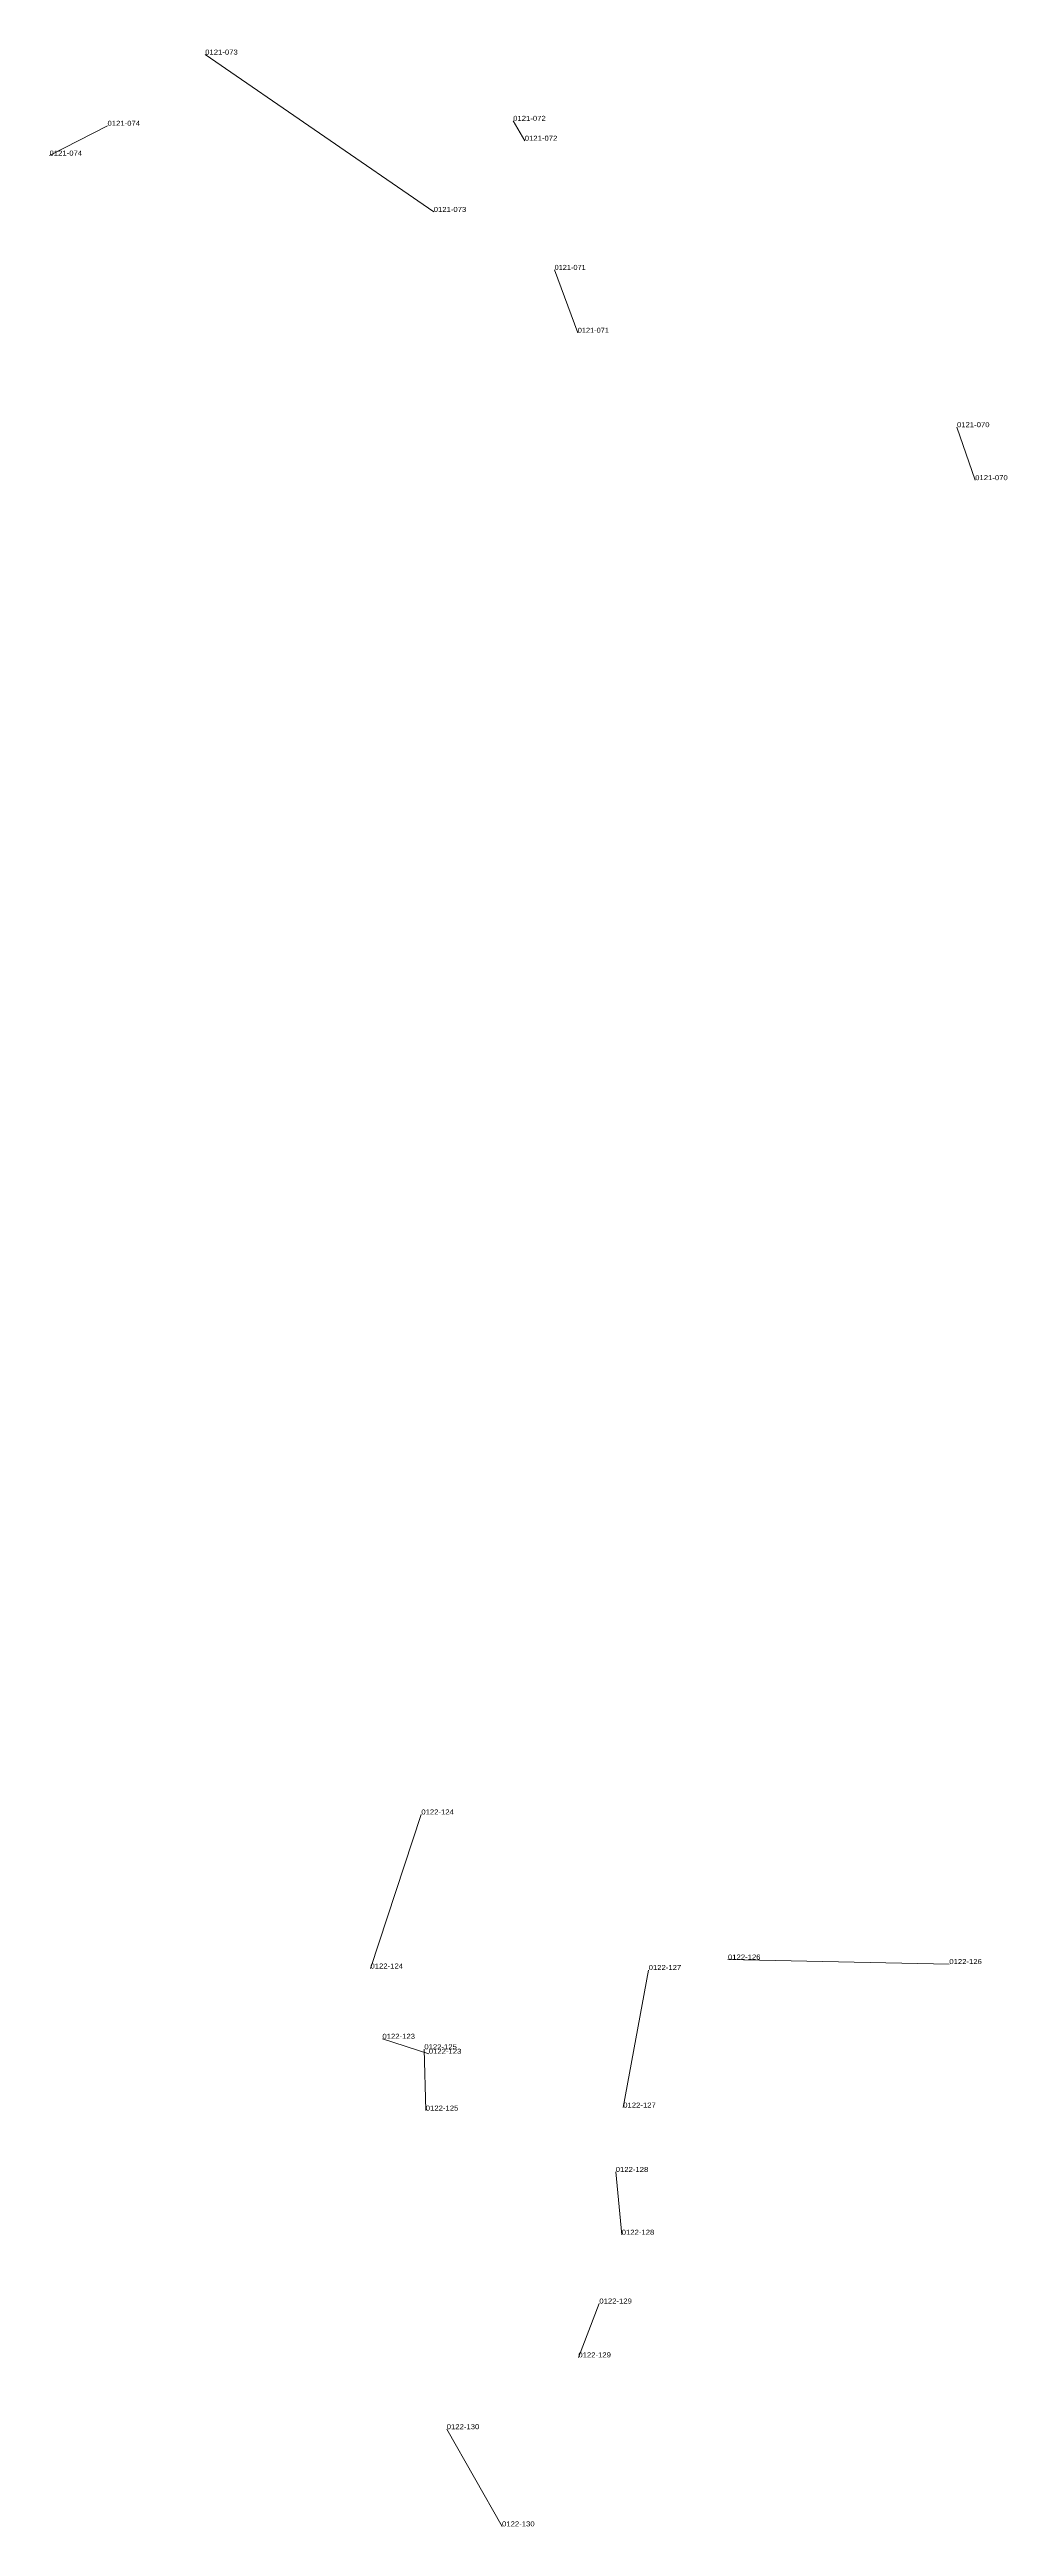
# Model space of a CAD drawing. Header units: metres. Extents: x 571156 to 607184, y 703608 to 727431.
# Drawn here: x 602502 to 602884, y 712320 to 713309 of the extents above; entities that cross this region are included whole.
import ezdxf

# ---------------------------------------------------------------- set-up
doc = ezdxf.new("R2010")
doc.units = ezdxf.units.M
doc.header["$LTSCALE"] = 0.8
doc.layers.add('60', color=7, linetype='Continuous', lineweight=13)
doc.layers.add('61', color=7, linetype='Continuous')

msp = doc.modelspace()

# ---------------------------------------------------------------- linework, layer by layer
at = {"layer": '60'}
for p, q in [((602563.93, 713306.55), (602655.16, 713243.75)), ((602524.93, 713278.13), (602501.79, 713266.23)), ((602691.52, 713272.18), (602686.89, 713280.11)), ((602703.41, 713220.61), (602712.67, 713195.49)), ((602864.05, 713157.81), (602871.33, 713136.66)), ((602629.91, 712542.45), (602650.21, 712603.95)), ((602730.82, 712486.92), (602740.97, 712541.85)), ((602772.62, 712546.03), (602860.99, 712544.24)), ((602634.69, 712514.39), (602653.2, 712508.41)), ((602651.41, 712510.21), (602652, 712485.72)), ((602727.83, 712461.24), (602730.22, 712436.17)), ((602721.27, 712408.7), (602712.91, 712387.2)), ((602682.45, 712319.73), (602660.36, 712358.54))]:
    msp.add_line(p, q, dxfattribs=at)

# ---------------------------------------------------------------- texts
for s, width, p in [('0121-072', 1.15, (602686.89, 713280.11)), ('0121-074', 1.15, (602501.79, 713266.23)), ('0121-073', 1.15, (602655.16, 713243.75)), ('0121-071', 1.1, (602712.67, 713195.49)), ('0121-070', 1.15, (602871.33, 713136.66)), ('0122-124', 1.15, (602650.21, 712603.95)), ('0122-126', 1.15, (602860.99, 712544.24)), ('0122-127', 1.15, (602740.97, 712541.85)), ('0122-123', 1.15, (602653.2, 712508.41)), ('0122-125', 1.15, (602652, 712485.72)), ('0122-128', 1.15, (602730.22, 712436.17)), ('0122-129', 1.15, (602712.91, 712387.2)), ('0122-130', 1.15, (602660.36, 712358.54))]:
    msp.add_text(s, height=2, dxfattribs=dict(at, width=width)).set_placement(p)
at = {"layer": '61'}
for s, width, p in [('0121-073', 1.15, (602563.93, 713306.55)), ('0121-074', 1.15, (602524.93, 713278.13)), ('0121-072', 1.15, (602691.52, 713272.18)), ('0121-071', 1.1, (602703.41, 713220.61)), ('0121-070', 1.15, (602864.05, 713157.81)), ('0122-126', 1.15, (602772.62, 712546.03)), ('0122-124', 1.15, (602629.91, 712542.45)), ('0122-123', 1.15, (602634.69, 712514.39)), ('0122-125', 1.15, (602651.41, 712510.21)), ('0122-127', 1.15, (602730.82, 712486.92)), ('0122-128', 1.15, (602727.83, 712461.24)), ('0122-129', 1.15, (602721.27, 712408.7)), ('0122-130', 1.15, (602682.45, 712319.73))]:
    msp.add_text(s, height=2, dxfattribs=dict(at, width=width)).set_placement(p)

doc.saveas('drawing.dxf')
